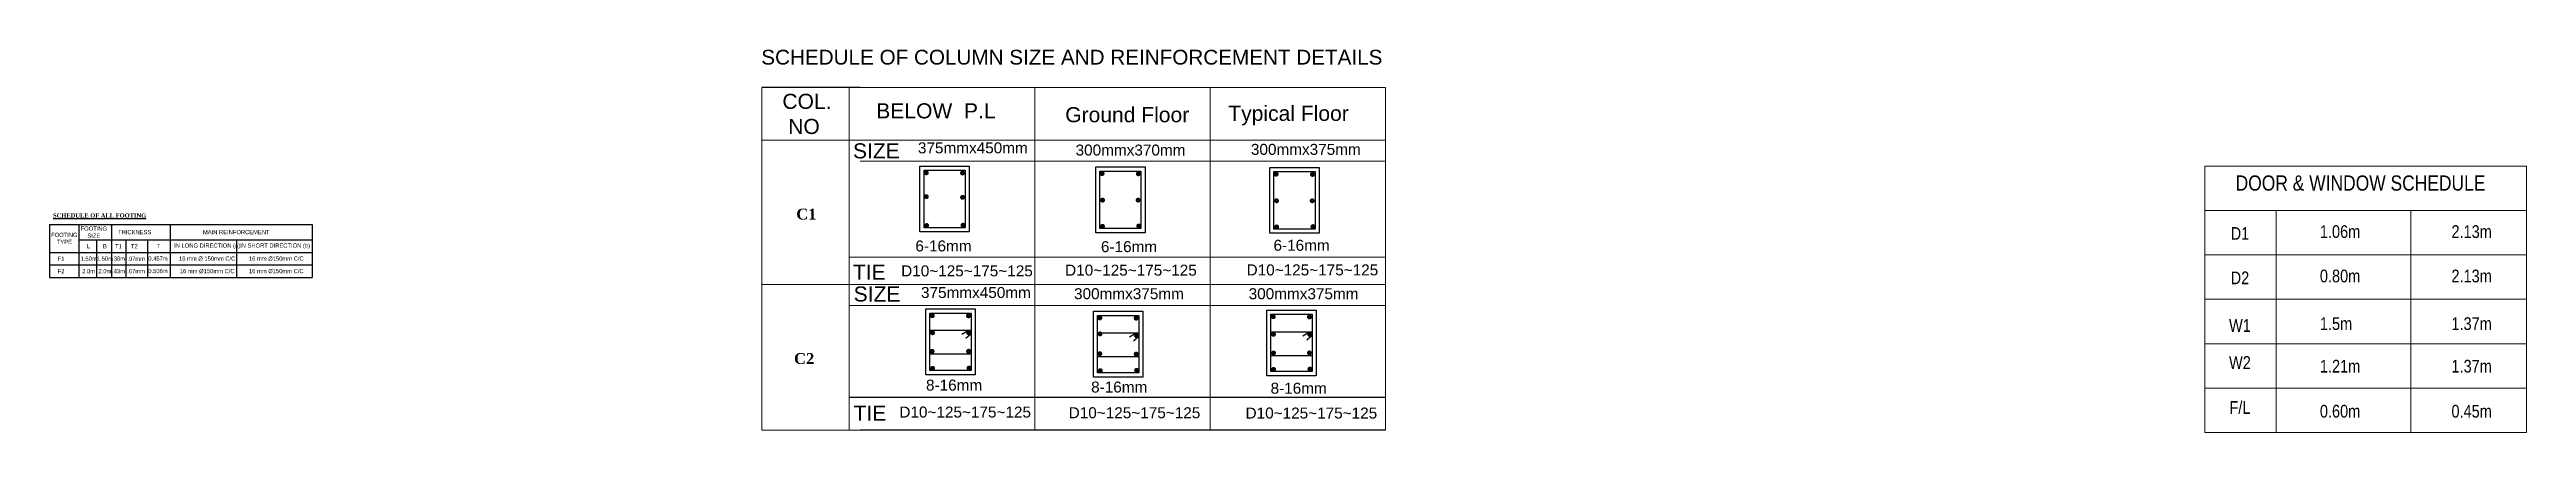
# Model space of a CAD drawing. Header units: inches. Extents: x -4010 to 65129, y -40138 to -1318.
# Drawn here: x 48168 to 49340, y -29152 to -28971 of the extents above; entities that cross this region are included whole.
import ezdxf

# ---------------------------------------------------------------- set-up
doc = ezdxf.new("R2010")
doc.units = ezdxf.units.IN
doc.header["$MEASUREMENT"] = 0
for name, color, linetype, lineweight in [('1-TXT', 4, 'Continuous', 5), ('Co', 22, 'Continuous', 30), ('Column', 2, 'Continuous', 50), ('FOOTTING_SCH', 7, 'Continuous', 15), ('WIN-1', 8, 'Continuous', 0)]:
    doc.layers.add(name, color=color, linetype=linetype, lineweight=lineweight)
doc.layers.add('TEX', color=7, linetype='Continuous')
doc.styles.add('ARIAL', font='arial.ttf')
doc.styles.get("Standard").update_dxf_attribs({"font": 'ARIALN.TTF'})

msp = doc.modelspace()

# ---------------------------------------------------------------- texts
at = {"lineweight": 30, "width": 116.57174, "attachment_point": 1, "style": 'ARIAL'}
for s, insert, char_height in [('375mmx450mm ', (48579.225, -29014.487), 5.18992), ('300mmx370mm', (48653.836, -29015.531), 5.18992), ('300mmx375mm', (48736.78, -29015.207), 5.18992), ('6-16mm ', (48578.02, -29060.9), 5.1899), ('6-16mm ', (48665.824, -29061.224), 5.1899), ('6-16mm ', (48747.472, -29060.576), 5.1899), ('D10~125~175~125 ', (48571.296, -29072.684), 5.18992), ('D10~125~175~125 ', (48648.877, -29072.355), 5.18992), ('D10~125~175~125 ', (48734.739, -29072.231), 5.18992), ('375mmx450mm ', (48580.69, -29082.921), 5.18992), ('300mmx375mm ', (48653.097, -29083.499), 5.18992), ('300mmx375mm', (48735.717, -29083.499), 5.18992), ('     8-16mm ', (48572.981, -29126.731), 5.18992), ('     8-16mm ', (48651.096, -29127.644), 5.18992), ('     8-16mm ', (48736.014, -29128.212), 5.18992), ('D10~125~175~125 ', (48570.437, -29139.487), 5.18992), ('D10~125~175~125 ', (48650.552, -29139.806), 5.18992), ('D10~125~175~125 ', (48734.255, -29139.947), 5.18992)]:
    msp.add_mtext(s, dxfattribs=dict(at, insert=insert, char_height=char_height))
at = {"layer": 'Co', "color": 0}
for s, height, p in [('DOOR & WINDOW SCHEDULE ', 7.2, (49202.702, -29037.325)), ('1.06m', 6, (49242.575, -29059.707)), ('2.13m', 6, (49304.825, -29059.707)), ('0.80m', 6, (49242.575, -29080.707)), ('2.13m', 6, (49304.825, -29080.707)), ('1.5m', 6, (49242.575, -29103.247)), ('1.37m', 6, (49304.825, -29103.247)), ('1.21m', 6, (49242.575, -29123.378)), ('1.37m', 6, (49304.825, -29123.378)), ('0.60m', 6, (49242.575, -29144.687)), ('0.45m', 6, (49304.825, -29144.687))]:
    msp.add_text(s, height=height, dxfattribs=at).set_placement(p)
at = {"layer": 'FOOTTING_SCH', "color": 7, "insert": (48502.385, -28970.684), "char_height": 7, "width": 488.52143, "attachment_point": 1, "style": 'ARIAL'}
msp.add_mtext('{\\C0; SCHEDULE OF COLUMN SIZE AND REINFORCEMENT DETAILS}', dxfattribs=at)
at = {"layer": 'TEX'}
for s, insert, char_height, width, attachment_point in [('{\\fTimes New Roman|b1|i0|c0|p18;\\LSCHEDULE OF ALL FOOTING}', (48170.011, -29048.095), 2, 72.7601, 1), ('FOOTING \\PTYPE', (48175.334, -29059.923), 2, 23.53059, 5), ('FOOTING \\PSIZE', (48189.289, -29056.971), 2, 30.87337, 5), ('{\\H1.8519x;L}', (48186.833, -29063.606), 1.08, 19.20441, 5), ('{\\H1.8519x;B}', (48194.531, -29063.606), 1.08, 14.79942, 5), ('{\\H1.8519x;T1}', (48200.972, -29063.606), 1.08, 17.63726, 5), ('THICKNESS', (48208.623, -29056.971), 2, 44.51414, 5), ('T2', (48208.472, -29063.606), 2, 20.4277, 5), ('T', (48219.768, -29063.557), 2, 18.90929, 5), ('IN LONG DIRECTION (a)', (48242.92, -29063.606), 2, 38.66336, 5), ('MAIN REINFORCEMENT', (48256.67, -29056.971), 2, 69.83697, 5), ('IN SHORT DIRECTION (b)', (48275.048, -29063.606), 2, 36.42462, 5), ('D1', (49204.745, -29057.59), 6, 19.9794, 5), ('{\\H1.8519x;F1}', (48173.78, -29069.509), 1.08, 26.6392, 5), ('{\\H1.852x;F2}', (48173.78, -29075.412), 1.08, 26.6392, 5), ('{\\H1.852x;1.50m}', (48186.833, -29069.509), 1.08, 19.20441, 5), ('{\\H1.852x;2.0m}', (48186.833, -29075.412), 1.08, 19.20441, 5), ('{\\H1.852x;1.50m}', (48194.531, -29069.509), 1.08, 14.79942, 5), ('{\\H1.852x;2.0m}', (48194.531, -29075.412), 1.08, 14.79942, 5), ('{\\H1.852x;.38m}', (48200.972, -29069.509), 1.08, 17.63726, 5), ('{\\H1.852x;.43m}', (48200.972, -29075.412), 1.08, 17.63726, 5), ('{\\H1.852x;.07mm}', (48209.286, -29075.412), 1.08, 20.4277, 5), ('{\\H1.852x;.07mm}', (48209.345, -29069.576), 1.08, 20.4277, 5), ('{\\H1.852x;0.457m}', (48219.645, -29069.46), 1.08, 18.90929, 5), ('{\\H1.852x;0.508m}', (48219.645, -29075.363), 1.08, 18.90929, 5), ('16 mm %%C 150mm C/C', (48242.92, -29069.509), 2, 38.66336, 5), ('16 mm %%C150mm C/C', (48242.92, -29075.412), 2, 38.66336, 5), ('16 mm %%C150mm C/C', (48275.632, -29069.509), 2, 37.5933, 5), ('16 mm %%C150mm C/C', (48275.632, -29075.412), 2, 37.5933, 5), ('D2', (49204.745, -29078.59), 6, 19.9794, 5), ('W1', (49204.745, -29101.131), 6, 19.9794, 5), ('W2', (49204.745, -29118.656), 6, 19.9794, 5), ('F/L', (49204.745, -29139.966), 6, 19.9794, 5)]:
    msp.add_mtext(s, dxfattribs=dict(at, insert=insert, char_height=char_height, width=width, attachment_point=attachment_point))
at = {"layer": 'WIN-1', "lineweight": 30, "char_height": 7.128, "width": 283.44145, "attachment_point": 1, "style": 'ARIAL'}
for s, insert in [('{\\C0;COL.\\P NO}', (48515.086, -28991.514)), ('{\\C0;BELOW  P.L}', (48559.512, -28996.007)), ('{\\C0;Ground Floor}', (48648.924, -28997.837)), ('{\\C0;Typical Floor}', (48726.093, -28997.189)), ('{\\C0;SIZE}', (48548.496, -29014.937)), ('{\\C0;TIE}', (48548.496, -29072.285)), ('{\\C0;SIZE}', (48548.82, -29082.653)), ('{\\C0;TIE}', (48548.82, -29139.029))]:
    msp.add_mtext(s, dxfattribs=dict(at, insert=insert))
at = {"layer": 'WIN-1', "lineweight": 30, "char_height": 5.184, "width": 283.44145, "attachment_point": 1}
for s, insert in [('{\\fTimes New Roman|b1|i0|c0|p18;\\C0;C1}', (48521.679, -29045.84)), ('{\\fTimes New Roman|b1|i0|c0|p18;\\C0;C2}', (48520.596, -29114.161))]:
    msp.add_mtext(s, dxfattribs=dict(at, insert=insert))

# ---------------------------------------------------------------- linework, layer by layer
for p, q in [((48551.881, -28988.524), (48505.411, -28988.524)), ((48580.161, -29025.751), (48603.489, -29025.751)), ((48580.161, -29056.855), (48580.161, -29025.751)), ((48582.105, -29027.695), (48601.545, -29027.695)), ((48582.105, -29054.911), (48582.105, -29027.695)), ((48601.545, -29027.695), (48601.545, -29054.911)), ((48603.489, -29025.751), (48603.489, -29056.855)), ((48663.348, -29026.111), (48686.676, -29026.111)), ((48663.348, -29057.215), (48663.348, -29026.111)), ((48665.292, -29028.055), (48684.732, -29028.055)), ((48665.292, -29055.271), (48665.292, -29028.055)), ((48684.732, -29028.055), (48684.732, -29055.271)), ((48686.676, -29026.111), (48686.676, -29057.215)), ((48745.739, -29026.408), (48769.067, -29026.408)), ((48745.739, -29057.512), (48745.739, -29026.408)), ((48747.683, -29028.352), (48767.123, -29028.352)), ((48747.683, -29055.568), (48747.683, -29028.352)), ((48767.123, -29028.352), (48767.123, -29055.568)), ((48769.067, -29026.408), (48769.067, -29057.512)), ((48603.489, -29056.855), (48580.161, -29056.855)), ((48601.545, -29054.911), (48582.105, -29054.911)), ((48686.676, -29057.215), (48663.348, -29057.215)), ((48684.732, -29055.271), (48665.292, -29055.271)), ((48769.067, -29057.512), (48745.739, -29057.512)), ((48767.123, -29055.568), (48747.683, -29055.568)), ((48582.991, -29093.32), (48606.319, -29093.32)), ((48582.991, -29124.424), (48582.991, -29093.32)), ((48584.935, -29095.264), (48604.375, -29095.264)), ((48584.935, -29122.48), (48584.935, -29095.264)), ((48604.375, -29095.264), (48604.375, -29122.48)), ((48606.319, -29093.32), (48606.319, -29124.424)), ((48662.308, -29094.395), (48685.636, -29094.395)), ((48662.308, -29125.499), (48662.308, -29094.395)), ((48664.252, -29096.339), (48683.692, -29096.339)), ((48664.252, -29123.555), (48664.252, -29096.339)), ((48683.692, -29096.339), (48683.692, -29123.555)), ((48685.636, -29094.395), (48685.636, -29125.499)), ((48744.312, -29093.805), (48767.64, -29093.805)), ((48744.312, -29124.909), (48744.312, -29093.805)), ((48746.256, -29095.749), (48765.696, -29095.749)), ((48746.256, -29122.965), (48746.256, -29095.749)), ((48765.696, -29095.749), (48765.696, -29122.965)), ((48767.64, -29093.805), (48767.64, -29124.909)), ((48604.375, -29103.421), (48584.935, -29103.421)), ((48683.692, -29104.703), (48664.252, -29104.703)), ((48765.696, -29104.204), (48746.256, -29104.204)), ((48584.935, -29114.485), (48604.375, -29114.485)), ((48604.375, -29122.48), (48584.935, -29122.48)), ((48664.252, -29115.767), (48683.692, -29115.767)), ((48683.692, -29123.555), (48664.252, -29123.555)), ((48746.256, -29115.268), (48765.696, -29115.268)), ((48765.696, -29122.965), (48746.256, -29122.965)), ((48546.686, -29134.997), (48800.463, -29134.997)), ((48606.319, -29124.424), (48582.991, -29124.424)), ((48685.636, -29125.499), (48662.308, -29125.499)), ((48767.64, -29124.909), (48744.312, -29124.909))]:
    msp.add_line(p, q)
for points in [[(48604.375, -29103.708, 0.14242487), (48603.13, -29103.421), (48600.074, -29105.43)], [(48604.375, -29103.708, -0.02582048), (48604.336, -29105.231), (48601.884, -29107.294)], [(48683.692, -29104.99, 0.14242487), (48682.447, -29104.703), (48679.391, -29106.713)], [(48683.692, -29104.99, -0.02582048), (48683.653, -29106.513), (48681.2, -29108.577)], [(48765.696, -29104.491, 0.14242487), (48764.451, -29104.204), (48761.395, -29106.213)], [(48765.696, -29104.491, -0.02582048), (48765.657, -29106.014), (48763.205, -29108.077)]]:
    msp.add_lwpolyline(points, format="xyb")
at = {"layer": '1-TXT', "color": 7, "lineweight": 9, "const_width": 1.093}
for points in [[(48582.583, -29028.91, 1), (48583.798, -29028.91, 1)], [(48599.704, -29029.02, 1), (48600.919, -29029.02, 1)], [(48665.77, -29029.27, 1), (48666.985, -29029.27, 1)], [(48682.892, -29029.38, 1), (48684.107, -29029.38, 1)], [(48748.16, -29029.567, 1), (48749.375, -29029.567, 1)], [(48765.282, -29029.677, 1), (48766.497, -29029.677, 1)], [(48582.567, -29040.165, 1), (48583.782, -29040.165, 1)], [(48599.739, -29040.489, 1), (48600.954, -29040.489, 1)], [(48665.956, -29041.821, 1), (48667.171, -29041.821, 1)], [(48682.804, -29041.821, 1), (48684.019, -29041.821, 1)], [(48748.317, -29042.118, 1), (48749.532, -29042.118, 1)], [(48765.165, -29042.118, 1), (48766.38, -29042.118, 1)], [(48582.748, -29053.839, 1), (48583.963, -29053.839, 1)], [(48599.925, -29053.674, 1), (48601.14, -29053.674, 1)], [(48665.935, -29054.199, 1), (48667.15, -29054.199, 1)], [(48683.112, -29054.034, 1), (48684.327, -29054.034, 1)], [(48748.326, -29054.496, 1), (48749.541, -29054.496, 1)], [(48765.503, -29054.331, 1), (48766.718, -29054.331, 1)], [(48585.413, -29096.48, 1), (48586.628, -29096.48, 1)], [(48602.535, -29096.589, 1), (48603.75, -29096.589, 1)], [(48664.73, -29097.554, 1), (48665.945, -29097.554, 1)], [(48681.852, -29097.664, 1), (48683.067, -29097.664, 1)], [(48746.734, -29096.964, 1), (48747.949, -29096.964, 1)], [(48763.856, -29097.074, 1), (48765.071, -29097.074, 1)], [(48585.516, -29104.566, 1), (48586.731, -29104.566, 1)], [(48602.645, -29104.624, 1), (48603.86, -29104.624, 1)], [(48664.785, -29105.093, 1), (48666, -29105.093, 1)], [(48681.974, -29105.895, 1), (48683.189, -29105.895, 1)], [(48746.865, -29105.286, 1), (48748.08, -29105.286, 1)], [(48763.998, -29105.345, 1), (48765.213, -29105.345, 1)], [(48585.358, -29113.374, 1), (48586.573, -29113.374, 1)], [(48585.578, -29121.408, 1), (48586.793, -29121.408, 1)], [(48602.579, -29113.298, 1), (48603.794, -29113.298, 1)], [(48602.755, -29121.243, 1), (48603.97, -29121.243, 1)], [(48664.675, -29114.449, 1), (48665.89, -29114.449, 1)], [(48664.895, -29122.483, 1), (48666.11, -29122.483, 1)], [(48681.852, -29114.669, 1), (48683.067, -29114.669, 1)], [(48682.072, -29122.318, 1), (48683.287, -29122.318, 1)], [(48746.899, -29121.893, 1), (48748.114, -29121.893, 1)], [(48746.905, -29114.113, 1), (48748.12, -29114.113, 1)], [(48763.856, -29114.079, 1), (48765.071, -29114.079, 1)], [(48764.076, -29121.728, 1), (48765.291, -29121.728, 1)]]:
    msp.add_lwpolyline(points, format="xyb", close=True, dxfattribs=at)
at = {"layer": 'Column', "color": 0, "linetype": 'ByBlock', "lineweight": 18}
for p, q in [((49188.072, -29025.726), (49340.322, -29025.726)), ((49188.072, -29025.726), (49188.072, -29088.726)), ((49340.322, -29025.726), (49340.322, -29088.726)), ((49188.072, -29046.726), (49340.322, -29046.726)), ((49221.822, -29046.726), (49221.822, -29088.726)), ((49285.572, -29046.726), (49285.572, -29088.726)), ((49188.072, -29067.726), (49340.322, -29067.726)), ((49188.072, -29088.726), (49188.072, -29151.726)), ((49188.072, -29088.726), (49340.322, -29088.726)), ((49188.072, -29088.726), (49340.322, -29088.726)), ((49221.822, -29088.726), (49221.822, -29151.726)), ((49285.572, -29088.726), (49285.572, -29151.726)), ((49340.322, -29088.726), (49340.322, -29151.726)), ((49188.072, -29109.726), (49340.322, -29109.726)), ((49188.072, -29130.726), (49340.322, -29130.726)), ((49188.072, -29151.726), (49340.322, -29151.726))]:
    msp.add_line(p, q, dxfattribs=at)
at = {"layer": 'FOOTTING_SCH', "color": 7}
for p, q in [((48634.575, -28988.524), (48634.575, -29014.002)), ((48717.519, -28988.524), (48717.519, -29014.311)), ((48800.463, -28988.524), (48800.463, -29014.097)), ((48505.411, -29013.436), (48800.463, -29013.436)), ((48505.411, -29013.436), (48800.463, -29013.436)), ((48551.881, -29013.436), (48800.463, -29013.436)), ((48551.881, -29013.436), (48800.463, -29013.436)), ((48551.881, -29013.436), (48800.463, -29013.436)), ((48551.881, -29013.436), (48800.463, -29013.436)), ((48551.881, -29013.436), (48800.463, -29013.436)), ((48551.881, -29013.436), (48800.463, -29013.436)), ((48634.575, -29012.757), (48634.575, -29150.575)), ((48634.575, -29012.757), (48634.575, -29150.575)), ((48717.519, -29011.544), (48717.519, -29150.643)), ((48717.519, -29013.436), (48717.519, -29150.643)), ((48800.463, -29013.436), (48800.463, -29150.643)), ((48800.463, -29013.436), (48800.463, -29150.643)), ((48551.881, -29023.381), (48800.463, -29023.381)), ((48587.232, -29023.381), (48800.463, -29023.381)), ((48546.686, -29068.741), (48800.463, -29068.741)), ((48587.232, -29068.741), (48800.463, -29068.741)), ((48505.411, -29081.701), (48800.463, -29081.701)), ((48551.881, -29081.701), (48800.463, -29081.701)), ((48551.881, -29081.701), (48800.463, -29081.701)), ((48551.881, -29081.701), (48800.463, -29081.701)), ((48551.881, -29081.701), (48800.463, -29081.701)), ((48551.881, -29081.701), (48800.463, -29081.701)), ((48551.881, -29081.701), (48800.463, -29081.701)), ((48546.686, -29091.645), (48800.463, -29091.645)), ((48587.232, -29091.645), (48800.463, -29091.645)), ((48505.411, -29150.575), (48800.463, -29150.575)), ((48551.881, -29150.554), (48800.463, -29150.554)), ((48551.881, -29150.554), (48800.463, -29150.554)), ((48551.881, -29150.554), (48800.463, -29150.554)), ((48551.881, -29150.554), (48800.463, -29150.554)), ((48551.881, -29150.554), (48800.463, -29150.554)), ((48551.881, -29150.554), (48800.463, -29150.554)), ((48551.881, -29150.554), (48800.463, -29150.554)), ((48551.881, -29150.554), (48800.463, -29150.554)), ((48551.881, -29150.575), (48800.463, -29150.575)), ((48551.881, -29150.575), (48800.463, -29150.575)), ((48551.881, -29150.575), (48800.463, -29150.575)), ((48551.881, -29150.575), (48800.463, -29150.575)), ((48551.881, -29150.575), (48800.463, -29150.575)), ((48551.881, -29150.575), (48800.463, -29150.575)), ((48551.881, -29150.575), (48800.463, -29150.575)), ((48551.881, -29150.575), (48800.463, -29150.575)), ((48551.881, -29150.575), (48800.463, -29150.575)), ((48551.881, -29150.575), (48800.463, -29150.575)), ((48551.881, -29150.575), (48800.463, -29150.575)), ((48551.881, -29150.575), (48800.463, -29150.575)), ((48551.881, -29150.575), (48800.463, -29150.575))]:
    msp.add_line(p, q, dxfattribs=at)
for points in [[(48505.411, -29013.436), (48505.411, -28988.524)], [(48546.686, -29013.436), (48546.686, -28988.524), (48800.463, -28988.524)], [(48551.881, -28988.524), (48717.519, -28988.524)], [(48505.411, -29081.974), (48505.411, -29013.436)], [(48505.411, -29150.575), (48505.411, -29013.436)], [(48546.686, -29150.575), (48546.686, -29013.436), (48800.463, -29013.436)], [(48546.686, -29150.575), (48546.686, -29013.436)], [(48505.411, -29150.575), (48505.411, -29067.027)]]:
    msp.add_lwpolyline(points, dxfattribs=at)
at = {"layer": 'TEX'}
for p, q in [((48168.338, -29053.288), (48182.14, -29053.288)), ((48168.338, -29053.288), (48168.338, -29060.655)), ((48182.14, -29053.288), (48190.621, -29053.288)), ((48182.14, -29053.288), (48182.14, -29060.655)), ((48190.621, -29053.288), (48197.649, -29053.288)), ((48197.649, -29053.288), (48204.364, -29053.288)), ((48197.649, -29053.288), (48197.649, -29060.655)), ((48204.364, -29053.288), (48211.611, -29053.288)), ((48211.611, -29053.288), (48217.658, -29053.288)), ((48217.658, -29053.288), (48245.949, -29053.288)), ((48225.433, -29053.288), (48225.433, -29060.655)), ((48245.949, -29053.288), (48292.548, -29053.288)), ((48292.548, -29053.288), (48292.548, -29060.655)), ((48168.338, -29060.655), (48168.338, -29066.558)), ((48182.14, -29060.655), (48190.621, -29060.655)), ((48182.14, -29060.655), (48182.14, -29066.558)), ((48190.621, -29060.655), (48197.649, -29060.655)), ((48190.621, -29060.655), (48190.621, -29066.558)), ((48197.649, -29060.655), (48204.364, -29060.655)), ((48197.649, -29060.655), (48197.649, -29066.558)), ((48204.364, -29060.655), (48211.611, -29060.655)), ((48204.364, -29060.655), (48204.364, -29066.558)), ((48211.611, -29060.655), (48217.658, -29060.655)), ((48214.635, -29060.655), (48214.635, -29066.558)), ((48217.658, -29060.655), (48245.949, -29060.655)), ((48225.433, -29060.655), (48225.433, -29066.558)), ((48245.949, -29060.655), (48292.548, -29060.655)), ((48256.759, -29060.655), (48256.759, -29066.558)), ((48292.548, -29060.655), (48292.548, -29066.558)), ((48168.338, -29066.558), (48182.14, -29066.558)), ((48168.338, -29066.558), (48168.338, -29072.46)), ((48168.338, -29072.46), (48182.14, -29072.46)), ((48168.338, -29072.46), (48168.338, -29078.363)), ((48182.14, -29066.558), (48190.621, -29066.558)), ((48182.14, -29066.558), (48182.14, -29072.46)), ((48182.14, -29072.46), (48190.621, -29072.46)), ((48182.14, -29072.46), (48182.14, -29078.363)), ((48190.621, -29066.558), (48197.649, -29066.558)), ((48190.621, -29066.558), (48190.621, -29072.46)), ((48190.621, -29072.46), (48197.649, -29072.46)), ((48190.621, -29072.46), (48190.621, -29078.363)), ((48197.649, -29066.558), (48204.364, -29066.558)), ((48197.649, -29066.558), (48197.649, -29072.46)), ((48197.649, -29072.46), (48204.364, -29072.46)), ((48197.649, -29072.46), (48197.649, -29078.363)), ((48204.364, -29066.558), (48211.611, -29066.558)), ((48204.364, -29066.558), (48204.364, -29072.46)), ((48204.364, -29072.46), (48211.611, -29072.46)), ((48204.364, -29072.46), (48204.364, -29078.363)), ((48211.611, -29066.558), (48217.658, -29066.558)), ((48211.611, -29072.46), (48217.658, -29072.46)), ((48214.635, -29066.558), (48214.635, -29072.46)), ((48214.635, -29072.46), (48214.635, -29078.363)), ((48217.658, -29066.558), (48245.949, -29066.558)), ((48217.658, -29072.46), (48245.949, -29072.46)), ((48225.433, -29066.558), (48225.433, -29072.46)), ((48225.433, -29072.46), (48225.433, -29078.363)), ((48245.949, -29066.558), (48292.548, -29066.558)), ((48245.949, -29072.46), (48292.548, -29072.46)), ((48256.759, -29066.558), (48256.759, -29072.46)), ((48256.759, -29072.46), (48256.759, -29078.363)), ((48292.548, -29066.558), (48292.548, -29072.46)), ((48292.548, -29072.46), (48292.548, -29078.363)), ((48168.338, -29078.363), (48182.14, -29078.363)), ((48182.14, -29078.363), (48190.621, -29078.363)), ((48190.621, -29078.363), (48197.649, -29078.363)), ((48197.649, -29078.363), (48204.364, -29078.363)), ((48204.364, -29078.363), (48211.611, -29078.363)), ((48211.611, -29078.363), (48217.658, -29078.363)), ((48217.658, -29078.363), (48245.949, -29078.363)), ((48245.949, -29078.363), (48292.548, -29078.363))]:
    msp.add_line(p, q, dxfattribs=at)

msp.set_redraw_order([(e.dxf.handle, doc.entitydb.next_handle()) for e in msp.query("TEXT MTEXT ATTDEF DIMENSION ARC_DIMENSION")])  # texts and dimensions are drawn at this point

doc.saveas('drawing.dxf')
